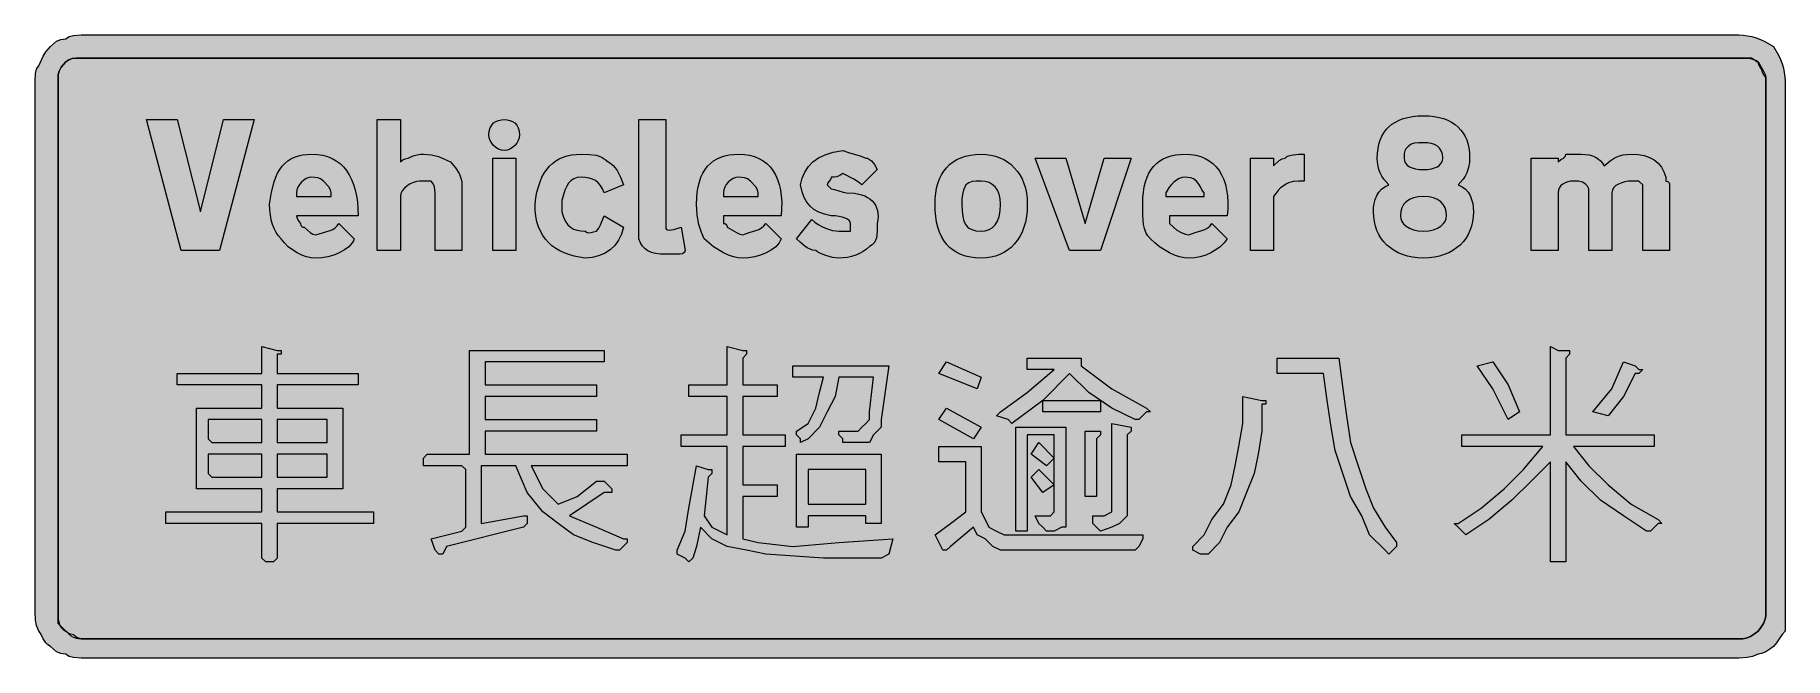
# Model space of a CAD drawing. Header units: metres. Extents: x 10 to 556, y 38 to 233.
import ezdxf

# ---------------------------------------------------------------- set-up
doc = ezdxf.new("R2010")
doc.units = ezdxf.units.M
doc.layers.add('FILL_BLACK_000000', color=7, linetype='Continuous', true_color=0x000000)
doc.layers.add('FILL_WHITE_FFFFFF', color=7, linetype='Continuous', true_color=0xffffff)

msp = doc.modelspace()

# ---------------------------------------------------------------- hatches: boundary and pattern name
at = {"layer": 'FILL_BLACK_000000', "true_color": 0x000000}
h = msp.add_hatch(color=7, dxfattribs=at)
h.dxf.hatch_style = 1
h.paths.add_polyline_path([(542.82, 232.74), (544.17, 232.57), (545.52, 232.29), (546.87, 231.9), (548.22, 231.39), (549.57, 230.77), (552.27, 229.2), (553.85, 226.5), (554.46, 225.15), (554.97, 223.8), (555.36, 222.45), (555.65, 221.1), (555.81, 219.75), (555.87, 218.4), (555.87, 52.8), (555.87, 46.8), (554.97, 45.71), (554.07, 44.4), (553.17, 43.09), (552.27, 42), (551.18, 41.12), (549.87, 40.35), (548.56, 39.81), (547.47, 39.6), (545.69, 38.91), (544.02, 38.55), (541.47, 38.4), (24.27, 38.4), (21.87, 38.55), (20.56, 38.91), (19.97, 39.2), (19.47, 39.6), (18.62, 39.65), (17.88, 39.81), (16.62, 40.35), (15.59, 41.12), (14.67, 42), (13.88, 42.5), (13.26, 43.09), (12.42, 44.4), (11.8, 45.71), (11.47, 46.3), (11.07, 46.8), (10.38, 48.58), (10.02, 50.25), (9.87, 52.8), (9.87, 218.4), (10.02, 220.8), (10.38, 222.11), (10.67, 222.7), (11.07, 223.2), (12.42, 226.2), (13.26, 227.59), (14.67, 229.2), (15.59, 230.08), (16.62, 230.85), (17.88, 231.39), (18.62, 231.55), (19.47, 231.6), (19.97, 232), (20.56, 232.29), (21.87, 232.65), (24.27, 232.8), (541.47, 232.8), (542.82, 232.74)])
h.paths.add_polyline_path([(21.42, 225.45), (20.39, 225.09), (19.47, 224.4), (18.08, 222.81), (17.37, 221.55), (17.11, 220.52), (17.07, 219.6), (17.07, 51.6), (17.11, 50.51), (17.37, 49.2), (17.66, 48.53), (18.08, 47.89), (18.68, 47.3), (19.47, 46.8), (20.39, 45.92), (21.42, 45.15), (22.68, 44.61), (23.42, 44.45), (24.27, 44.4), (542.67, 44.4), (543.76, 44.61), (545.07, 45.15), (546.38, 45.92), (547.47, 46.8), (548.35, 47.89), (549.12, 49.2), (549.66, 50.51), (549.87, 51.6), (549.87, 219.6), (549.27, 220.35), (548.86, 221.12), (548.67, 222), (548.07, 222.75), (547.66, 223.52), (547.47, 224.4), (547.07, 224.45), (546.76, 224.59), (546.27, 225), (545.78, 225.41), (545.47, 225.55), (545.07, 225.6), (542.67, 225.6), (24.27, 225.6), (22.68, 225.58), (21.42, 225.45)], flags=16)
h = msp.add_hatch(color=7, dxfattribs=at)
h.dxf.hatch_style = 1
h.paths.add_polyline_path([(447.96, 207.09), (449.37, 206.7), (450.66, 206.19), (451.85, 205.57), (452.91, 204.84), (453.87, 204), (454.71, 203.1), (455.45, 202.16), (456.06, 201.17), (456.57, 200.1), (456.96, 198.91), (457.25, 197.59), (457.41, 196.09), (457.47, 194.4), (457.41, 193.1), (457.25, 191.91), (456.96, 190.79), (456.57, 189.75), (456.06, 188.76), (455.45, 187.82), (453.87, 186), (455.11, 185.44), (456.14, 184.69), (456.97, 183.76), (457.62, 182.7), (458.1, 181.52), (458.43, 180.26), (458.61, 178.95), (458.67, 177.6), (458.6, 176.05), (458.39, 174.57), (458.05, 173.15), (457.58, 171.81), (456.99, 170.54), (456.27, 169.35), (455.43, 168.25), (454.47, 167.25), (453.4, 166.34), (452.22, 165.54), (450.94, 164.85), (449.56, 164.27), (448.07, 163.81), (446.5, 163.47), (444.83, 163.27), (443.07, 163.2), (441.31, 163.27), (439.64, 163.47), (438.07, 163.81), (436.58, 164.27), (435.2, 164.85), (433.92, 165.54), (432.74, 166.34), (431.67, 167.25), (430.71, 168.25), (429.87, 169.35), (429.15, 170.54), (428.56, 171.81), (428.09, 173.15), (427.75, 174.57), (427.54, 176.05), (427.47, 177.6), (427.53, 178.95), (427.71, 180.26), (428.04, 181.52), (428.52, 182.7), (429.17, 183.76), (430, 184.69), (431.03, 185.44), (432.27, 186), (430.7, 187.82), (430.08, 188.76), (429.57, 189.75), (429.18, 190.79), (428.9, 191.91), (428.73, 193.1), (428.67, 194.4), (428.73, 195.93), (428.9, 197.38), (429.18, 198.74), (429.57, 200.01), (430.08, 201.18), (430.7, 202.27), (431.43, 203.26), (432.27, 204.15), (433.23, 204.94), (434.3, 205.64), (435.48, 206.23), (436.77, 206.72), (438.18, 207.1), (439.7, 207.38), (441.33, 207.54), (443.07, 207.6), (444.81, 207.54), (446.45, 207.37), (447.96, 207.09)])
h.paths.add_polyline_path([(436.88, 173.83), (437.67, 173.1), (438.68, 172.49), (439.92, 172.01), (441.38, 171.71), (443.07, 171.6), (444.76, 171.71), (446.22, 172.01), (447.46, 172.49), (448.47, 173.1), (449.26, 173.83), (449.82, 174.64), (450.16, 175.5), (450.27, 176.4), (450.16, 177.69), (449.82, 178.86), (449.26, 179.88), (448.47, 180.75), (447.46, 181.45), (446.22, 181.97), (444.76, 182.29), (443.07, 182.4), (441.38, 182.29), (439.92, 181.97), (438.68, 181.45), (437.67, 180.75), (436.88, 179.88), (436.32, 178.86), (435.98, 177.69), (435.87, 176.4), (435.98, 175.5), (436.32, 174.64), (436.88, 173.83)], flags=16)
h.paths.add_polyline_path([(445.53, 191.02), (446.55, 191.31), (447.42, 191.7), (448.12, 192.21), (448.64, 192.82), (448.96, 193.56), (449.07, 194.4), (448.96, 195.64), (448.64, 196.67), (448.12, 197.5), (447.42, 198.15), (446.55, 198.63), (445.53, 198.96), (444.36, 199.14), (443.07, 199.2), (441.48, 199.18), (440.22, 199.05), (439.19, 198.69), (438.27, 198), (437.58, 197.27), (437.22, 196.65), (437.09, 195.81), (437.07, 194.4), (437.18, 193.56), (437.5, 192.82), (438.02, 192.21), (438.72, 191.7), (439.59, 191.31), (440.61, 191.02), (441.78, 190.86), (443.07, 190.8), (444.36, 190.86), (445.53, 191.02)], flags=16)
h = msp.add_hatch(color=7, dxfattribs=at)
h.dxf.hatch_style = 1
h.paths.add_polyline_path([(61.47, 165.6), (55.47, 165.6), (44.67, 206.4), (54.27, 206.4), (61.47, 177.6), (68.67, 206.4), (78.27, 206.4), (67.47, 165.6), (61.47, 165.6)])
h = msp.add_hatch(color=7, dxfattribs=at)
h.dxf.hatch_style = 1
h.paths.add_polyline_path([(123.87, 165.6), (116.67, 165.6), (116.67, 206.4), (123.87, 206.4), (123.87, 193.2), (124.62, 193.8), (125.39, 194.21), (126.27, 194.4), (127.86, 195.09), (129.12, 195.45), (130.15, 195.58), (131.07, 195.6), (132.37, 195.55), (133.56, 195.39), (135.72, 194.85), (137.65, 194.08), (139.47, 193.2), (141.05, 191.4), (142.17, 189.6), (142.56, 188.7), (142.85, 187.8), (143.01, 186.9), (143.07, 186), (143.07, 165.6), (134.67, 165.6), (134.67, 183.6), (134.65, 184.5), (134.52, 185.4), (134.16, 186.3), (133.47, 187.2), (129.87, 187.2), (128.92, 187.09), (127.92, 186.79), (126.92, 186.31), (125.97, 185.7), (125.14, 184.97), (124.47, 184.16), (124.03, 183.3), (123.87, 182.4), (123.87, 165.6)])
h = msp.add_hatch(color=7, dxfattribs=at)
h.dxf.hatch_style = 1
h.paths.add_polyline_path([(160.96, 200.7), (160.66, 199.84), (160.18, 199.03), (159.57, 198.3), (158.84, 197.69), (158.03, 197.21), (157.17, 196.91), (156.27, 196.8), (155.37, 196.91), (154.51, 197.21), (153.7, 197.69), (152.97, 198.3), (152.36, 199.03), (151.88, 199.84), (151.58, 200.7), (151.47, 201.6), (151.58, 202.84), (151.88, 203.87), (152.36, 204.7), (152.97, 205.35), (153.7, 205.83), (154.51, 206.16), (155.37, 206.34), (156.27, 206.4), (157.17, 206.34), (158.03, 206.16), (158.84, 205.83), (159.57, 205.35), (160.18, 204.7), (160.66, 203.87), (160.96, 202.84), (161.07, 201.6), (160.96, 200.7)])
h = msp.add_hatch(color=7, dxfattribs=at)
h.dxf.hatch_style = 1
h.paths.add_polyline_path([(212.67, 165.6), (212.62, 165.2), (212.46, 164.91), (211.92, 164.55), (211.15, 164.42), (210.27, 164.4), (206.67, 164.4), (204.98, 164.46), (203.5, 164.64), (202.22, 164.97), (201.12, 165.45), (200.19, 166.1), (199.41, 166.93), (198.78, 167.96), (198.27, 169.2), (198.27, 170.4), (198.27, 171.6), (198.27, 206.4), (206.67, 206.4), (206.67, 174), (206.67, 172.8), (206.73, 172.41), (206.91, 172.12), (207.24, 171.96), (207.72, 171.9), (209.2, 172.12), (211.47, 172.8), (212.67, 165.6)])
h = msp.add_hatch(color=7, dxfattribs=at)
h.dxf.hatch_style = 1
h.paths.add_polyline_path([(258.27, 184.8), (259.36, 184.61), (260.67, 184.2), (261.98, 183.79), (263.07, 183.6), (265.6, 183.43), (267.78, 182.94), (268.73, 182.58), (269.59, 182.14), (270.35, 181.63), (271.02, 181.05), (271.59, 180.4), (272.06, 179.67), (272.43, 178.89), (272.69, 178.03), (272.85, 177.11), (272.9, 176.14), (272.84, 175.1), (272.67, 174), (272.63, 171.52), (272.37, 169.5), (272.08, 168.66), (271.66, 167.92), (271.06, 167.31), (270.27, 166.8), (269.32, 165.96), (268.26, 165.22), (267.13, 164.61), (265.92, 164.1), (264.66, 163.71), (263.35, 163.42), (262.02, 163.26), (260.67, 163.2), (258.7, 163.41), (256.62, 163.95), (254.76, 164.72), (254.03, 165.15), (253.47, 165.6), (252.57, 165.71), (251.69, 165.99), (250.83, 166.42), (250.02, 166.95), (248.58, 168.13), (247.47, 169.2), (252.27, 175.2), (253.22, 174.36), (254.26, 173.62), (255.35, 173.01), (256.47, 172.5), (258.68, 171.82), (259.72, 171.66), (260.67, 171.6), (264.27, 171.6), (264.27, 174), (264.16, 174.45), (263.84, 174.88), (263.32, 175.29), (262.62, 175.65), (261.75, 175.96), (260.73, 176.19), (259.56, 176.35), (258.27, 176.4), (256.18, 176.91), (254.41, 177.56), (252.91, 178.38), (251.67, 179.4), (250.65, 180.64), (249.83, 182.14), (249.18, 183.91), (248.67, 186), (249.24, 188.14), (250.06, 190.05), (251.16, 191.74), (252.57, 193.2), (254.32, 194.44), (256.43, 195.45), (258.94, 196.24), (261.87, 196.8), (263.67, 196.09), (265.47, 195.6), (267.27, 195.11), (269.07, 194.4), (269.52, 194.34), (269.97, 194.17), (270.87, 193.5), (271.77, 192.37), (272.67, 190.8), (267.87, 186), (266.76, 186.9), (265.32, 187.8), (261.87, 189.6), (260.97, 188.91), (260.07, 188.55), (259.17, 188.42), (258.27, 188.4), (258.22, 188), (258.08, 187.69), (257.67, 187.2), (257.26, 186.71), (257.12, 186.4), (257.07, 186), (258.27, 184.8)])
h = msp.add_hatch(color=7, dxfattribs=at)
h.dxf.hatch_style = 1
h.paths.add_polyline_path([(109.19, 168.54), (108.81, 167.91), (107.76, 166.74), (106.41, 165.72), (104.82, 164.85), (103.06, 164.15), (101.2, 163.63), (99.31, 163.31), (97.47, 163.2), (96.07, 163.31), (94.6, 163.63), (93.1, 164.15), (91.62, 164.85), (90.19, 165.72), (88.86, 166.74), (87.68, 167.91), (86.67, 169.2), (85.83, 170.16), (85.1, 171.22), (84.48, 172.41), (83.97, 173.7), (83.58, 175.11), (83.3, 176.62), (83.13, 178.26), (83.07, 180), (83.64, 183.77), (84.46, 186.99), (84.97, 188.4), (85.56, 189.68), (86.22, 190.83), (86.97, 191.85), (87.8, 192.74), (88.72, 193.51), (89.73, 194.16), (90.83, 194.68), (92.04, 195.09), (93.34, 195.37), (94.75, 195.54), (96.27, 195.6), (98.01, 195.52), (99.65, 195.27), (101.16, 194.86), (102.57, 194.29), (103.86, 193.56), (105.05, 192.69), (106.11, 191.67), (107.07, 190.5), (107.91, 189.19), (108.65, 187.75), (109.26, 186.17), (109.77, 184.46), (110.16, 182.63), (110.45, 180.67), (110.61, 178.59), (110.67, 176.4), (91.47, 176.4), (91.62, 175.65), (91.98, 174.88), (92.67, 174), (92.82, 173.4), (93.18, 172.99), (93.47, 172.85), (93.87, 172.8), (95.67, 171.15), (96.57, 170.61), (97.47, 170.4), (101.97, 171.75), (102.81, 172.12), (103.55, 172.59), (104.16, 173.21), (104.67, 174), (109.47, 169.2), (109.19, 168.54)])
h.paths.add_polyline_path([(94.51, 187.99), (93.7, 187.51), (92.97, 186.9), (92.36, 186.17), (91.88, 185.36), (91.58, 184.5), (91.47, 183.6), (91.47, 182.4), (102.27, 182.4), (102.27, 183.6), (102.06, 184.5), (101.52, 185.4), (99.87, 187.2), (98.97, 187.89), (98.07, 188.25), (97.17, 188.38), (96.27, 188.4), (95.37, 188.29), (94.51, 187.99)], flags=16)
h = msp.add_hatch(color=7, dxfattribs=at)
h.dxf.hatch_style = 1
h.paths.add_polyline_path([(152.67, 194.4), (159.87, 194.4), (159.87, 165.6), (152.67, 165.6), (152.67, 194.4)])
h = msp.add_hatch(color=7, dxfattribs=at)
h.dxf.hatch_style = 1
h.paths.add_polyline_path([(186.96, 184.84), (186.35, 185.87), (185.61, 186.7), (184.77, 187.35), (183.81, 187.83), (182.75, 188.16), (181.56, 188.34), (180.27, 188.4), (179.03, 188.29), (177.98, 187.95), (177.11, 187.39), (176.37, 186.6), (175.75, 185.59), (175.21, 184.35), (174.27, 181.2), (174.27, 180), (174.27, 177.6), (174.78, 175.96), (175.4, 174.64), (176.13, 173.59), (176.97, 172.8), (177.93, 172.23), (179, 171.86), (180.18, 171.66), (181.47, 171.6), (181.92, 171.26), (182.37, 171.09), (183.27, 171.15), (184.17, 171.43), (185.07, 171.6), (185.78, 172.52), (186.27, 173.55), (187.47, 176.4), (193.47, 172.8), (192.86, 170.66), (191.93, 168.77), (190.73, 167.13), (189.27, 165.75), (187.59, 164.66), (185.71, 163.86), (183.66, 163.37), (181.47, 163.2), (179.71, 163.47), (178.04, 163.82), (176.47, 164.27), (174.98, 164.81), (173.6, 165.45), (172.32, 166.2), (171.14, 167.04), (170.07, 168), (169.11, 169.07), (168.27, 170.25), (167.55, 171.56), (166.96, 172.99), (166.49, 174.54), (166.15, 176.23), (165.94, 178.04), (165.87, 180), (166.14, 181.95), (166.49, 183.77), (166.92, 185.45), (167.45, 186.99), (168.05, 188.4), (168.74, 189.68), (169.51, 190.83), (170.37, 191.85), (171.31, 192.74), (172.34, 193.51), (173.45, 194.16), (174.65, 194.68), (175.92, 195.09), (177.29, 195.37), (178.74, 195.54), (180.27, 195.6), (182.76, 195.56), (184.92, 195.3), (185.91, 195.01), (186.85, 194.59), (187.77, 193.99), (188.67, 193.2), (189.52, 192.69), (190.26, 192.07), (190.93, 191.34), (191.52, 190.5), (192.55, 188.47), (193.47, 186), (187.47, 183.6), (186.96, 184.84)])
h = msp.add_hatch(color=7, dxfattribs=at)
h.dxf.hatch_style = 1
h.paths.add_polyline_path([(242.39, 168.54), (242.01, 167.91), (240.96, 166.74), (239.61, 165.72), (238.02, 164.85), (236.26, 164.15), (234.4, 163.63), (232.51, 163.31), (230.67, 163.2), (229.27, 163.31), (227.78, 163.63), (226.24, 164.15), (224.67, 164.85), (223.1, 165.72), (221.56, 166.74), (220.07, 167.91), (218.67, 169.2), (217.79, 171.22), (217.02, 173.7), (216.48, 176.62), (216.32, 178.26), (216.27, 180), (216.33, 181.95), (216.49, 183.77), (216.77, 185.45), (217.15, 186.99), (217.64, 188.4), (218.23, 189.68), (218.93, 190.83), (219.72, 191.85), (220.61, 192.74), (221.6, 193.51), (222.69, 194.16), (223.86, 194.68), (225.13, 195.09), (226.49, 195.37), (227.94, 195.54), (229.47, 195.6), (231.21, 195.52), (232.84, 195.27), (234.36, 194.86), (235.75, 194.29), (237.03, 193.56), (238.18, 192.69), (239.21, 191.67), (240.12, 190.5), (240.9, 189.19), (241.55, 187.75), (242.07, 186.17), (242.46, 184.46), (242.72, 182.63), (242.84, 180.67), (242.82, 178.59), (242.67, 176.4), (224.67, 176.4), (224.67, 174), (225.07, 173.95), (225.36, 173.81), (225.72, 173.4), (225.87, 172.8), (228.72, 171.15), (229.75, 170.61), (230.67, 170.4), (232.64, 171.13), (234.72, 171.75), (235.7, 172.12), (236.58, 172.59), (237.31, 173.21), (237.87, 174), (242.67, 169.2), (242.39, 168.54)])
h.paths.add_polyline_path([(227.71, 187.99), (226.9, 187.51), (226.17, 186.9), (225.56, 186.17), (225.08, 185.36), (224.78, 184.5), (224.67, 183.6), (224.67, 182.4), (235.47, 182.4), (235.47, 183.6), (235.26, 184.5), (234.72, 185.4), (233.07, 187.2), (232.17, 187.89), (231.27, 188.25), (230.37, 188.38), (229.47, 188.4), (228.57, 188.29), (227.71, 187.99)], flags=16)
h = msp.add_hatch(color=7, dxfattribs=at)
h.dxf.hatch_style = 1
h.paths.add_polyline_path([(301.7, 163.48), (300.18, 163.82), (298.77, 164.31), (297.48, 164.92), (296.3, 165.67), (295.23, 166.54), (294.27, 167.55), (293.43, 168.68), (292.7, 169.94), (292.08, 171.32), (291.57, 172.82), (291.18, 174.44), (290.9, 176.18), (290.73, 178.03), (290.67, 180), (290.73, 181.76), (290.9, 183.43), (291.18, 185), (291.57, 186.49), (292.08, 187.87), (292.7, 189.15), (293.43, 190.33), (294.27, 191.4), (295.23, 192.36), (296.3, 193.2), (297.48, 193.92), (298.77, 194.51), (300.18, 194.98), (301.7, 195.32), (303.33, 195.53), (305.07, 195.6), (306.62, 195.53), (308.1, 195.32), (309.52, 194.98), (310.86, 194.51), (312.13, 193.92), (313.32, 193.2), (314.42, 192.36), (315.42, 191.4), (316.33, 190.33), (317.13, 189.15), (317.82, 187.87), (318.4, 186.49), (318.86, 185), (319.2, 183.43), (319.4, 181.76), (319.47, 180), (319.4, 178.03), (319.2, 176.18), (318.86, 174.44), (318.4, 172.82), (317.82, 171.32), (317.13, 169.94), (316.33, 168.68), (315.42, 167.55), (314.42, 166.54), (313.32, 165.67), (312.13, 164.92), (310.86, 164.31), (309.52, 163.82), (308.1, 163.48), (306.62, 163.27), (305.07, 163.2), (303.33, 163.27), (301.7, 163.48)])
h.paths.add_polyline_path([(307.53, 172.07), (308.55, 172.68), (309.42, 173.55), (310.12, 174.71), (310.64, 176.16), (310.96, 177.92), (311.07, 180), (310.96, 181.69), (310.64, 183.15), (310.12, 184.39), (309.42, 185.4), (308.55, 186.19), (307.53, 186.75), (306.36, 187.09), (305.07, 187.2), (303.48, 187.18), (302.22, 187.05), (301.19, 186.69), (300.27, 186), (299.58, 184.39), (299.22, 183), (299.09, 181.61), (299.07, 180), (299.13, 177.92), (299.33, 176.16), (299.7, 174.71), (300.27, 173.55), (301.06, 172.68), (302.11, 172.07), (303.43, 171.71), (305.07, 171.6), (306.36, 171.71), (307.53, 172.07)], flags=16)
h = msp.add_hatch(color=7, dxfattribs=at)
h.dxf.hatch_style = 1
h.paths.add_polyline_path([(343.47, 194.4), (351.87, 194.4), (342.27, 165.6), (337.47, 165.6), (332.67, 165.6), (321.87, 194.4), (331.47, 194.4), (337.47, 174), (343.47, 194.4)])
h = msp.add_hatch(color=7, dxfattribs=at)
h.dxf.hatch_style = 1
h.paths.add_polyline_path([(380.86, 167.91), (379.66, 166.74), (378.28, 165.72), (376.77, 164.85), (375.14, 164.15), (373.43, 163.63), (371.67, 163.31), (369.87, 163.2), (368.47, 163.31), (366.98, 163.63), (365.44, 164.15), (363.87, 164.85), (362.3, 165.72), (360.76, 166.74), (359.27, 167.91), (357.87, 169.2), (357.08, 170.16), (356.48, 171.22), (356.06, 172.41), (355.77, 173.7), (355.51, 176.62), (355.47, 180), (355.53, 181.95), (355.69, 183.77), (355.97, 185.45), (356.35, 186.99), (356.84, 188.4), (357.43, 189.68), (358.13, 190.83), (358.92, 191.85), (359.81, 192.74), (360.8, 193.51), (361.89, 194.16), (363.06, 194.68), (364.33, 195.09), (365.69, 195.37), (367.14, 195.54), (368.67, 195.6), (370.41, 195.52), (372.04, 195.27), (373.56, 194.86), (374.95, 194.29), (376.23, 193.56), (377.38, 192.69), (378.41, 191.67), (379.32, 190.5), (380.1, 189.19), (380.75, 187.75), (381.27, 186.17), (381.66, 184.46), (381.92, 182.63), (382.04, 180.67), (382.02, 178.59), (381.87, 176.4), (363.87, 176.4), (363.87, 174), (365.07, 172.8), (366.16, 171.92), (367.47, 171.15), (368.78, 170.61), (369.87, 170.4), (371.84, 171.13), (373.92, 171.75), (374.9, 172.12), (375.78, 172.59), (376.51, 173.21), (377.07, 174), (381.87, 169.2), (380.86, 167.91)])
h.paths.add_polyline_path([(366.89, 187.99), (366.03, 187.51), (365.22, 186.9), (364.46, 186.17), (363.78, 185.36), (362.67, 183.6), (362.67, 182.4), (374.67, 182.4), (374.67, 183.6), (373.96, 184.5), (373.47, 185.4), (372.98, 186.3), (372.27, 187.2), (371.37, 187.89), (370.47, 188.25), (369.57, 188.38), (368.67, 188.4), (367.77, 188.29), (366.89, 187.99)], flags=16)
h = msp.add_hatch(color=7, dxfattribs=at)
h.dxf.hatch_style = 1
h.paths.add_polyline_path([(389.07, 165.6), (389.07, 194.4), (396.27, 194.4), (396.27, 192), (398.07, 193.65), (398.97, 194.19), (399.87, 194.4), (400.37, 194.8), (400.98, 195.09), (402.42, 195.45), (404.09, 195.58), (405.87, 195.6), (405.87, 187.2), (404.09, 187.18), (402.42, 187.05), (400.98, 186.69), (400.37, 186.4), (399.87, 186), (398.46, 185.1), (397.62, 184.2), (397, 183.3), (396.27, 182.4), (396.27, 165.6), (389.07, 165.6)])
h = msp.add_hatch(color=7, dxfattribs=at)
h.dxf.hatch_style = 1
h.paths.add_polyline_path([(488.97, 187.14), (488.11, 186.97), (487.3, 186.69), (486.57, 186.3), (485.96, 185.79), (485.48, 185.17), (485.18, 184.44), (485.07, 183.6), (485.07, 165.6), (476.67, 165.6), (476.67, 194.4), (485.07, 194.4), (485.07, 193.2), (485.95, 193.91), (486.72, 194.4), (487.26, 194.89), (487.42, 195.2), (487.47, 195.6), (492.27, 195.6), (493.56, 195.54), (494.75, 195.37), (495.81, 195.09), (496.77, 194.7), (497.61, 194.19), (498.35, 193.57), (498.96, 192.84), (499.47, 192), (501.29, 193.57), (502.23, 194.19), (503.22, 194.7), (504.26, 195.09), (505.38, 195.37), (506.57, 195.54), (507.87, 195.6), (510.01, 195.49), (511.92, 195.15), (513.61, 194.59), (515.07, 193.8), (516.31, 192.79), (517.32, 191.55), (518.11, 190.09), (518.67, 188.4), (518.67, 187.2), (519.27, 187.05), (519.68, 186.69), (519.82, 186.4), (519.87, 186), (519.87, 165.6), (511.47, 165.6), (511.47, 184.8), (511.47, 186), (510.27, 187.2), (507.87, 187.2), (506.92, 187.14), (505.92, 186.97), (504.92, 186.69), (503.97, 186.3), (503.14, 185.79), (502.47, 185.17), (502.03, 184.44), (501.87, 183.6), (501.87, 165.6), (494.67, 165.6), (494.67, 184.8), (494.22, 185.59), (493.75, 186.19), (493.26, 186.61), (492.72, 186.9), (491.46, 187.16), (489.87, 187.2), (488.97, 187.14)])
h = msp.add_hatch(color=7, dxfattribs=at)
h.dxf.hatch_style = 1
h.paths.add_polyline_path([(80.67, 116.4), (80.67, 117.6), (80.67, 122.4), (80.67, 123.6), (55.47, 123.6), (54.27, 123.6), (54.27, 127.2), (55.47, 127.2), (80.67, 127.2), (80.67, 135.6), (85.47, 134.4), (86.67, 134.4), (86.67, 133.2), (85.47, 133.2), (85.47, 127.2), (110.67, 127.2), (110.67, 123.6), (85.47, 123.6), (85.47, 122.4), (85.47, 117.6), (85.47, 116.4), (105.87, 116.4), (105.87, 92.4), (105.87, 91.2), (85.47, 91.2), (85.47, 84), (114.27, 84), (115.47, 84), (115.47, 80.4), (114.27, 80.4), (85.47, 80.4), (85.47, 69.6), (84.27, 68.4), (81.87, 68.4), (80.67, 69.6), (80.67, 80.4), (51.87, 80.4), (50.67, 80.4), (50.67, 84), (51.87, 84), (80.67, 84), (80.67, 91.2), (60.27, 91.2), (60.27, 92.4), (60.27, 116.4), (80.67, 116.4)])
h.paths.add_polyline_path([(101.07, 102), (85.47, 102), (85.47, 96), (85.47, 94.8), (101.07, 94.8), (101.07, 96), (101.07, 102)], flags=16)
h.paths.add_polyline_path([(85.47, 112.8), (85.47, 106.8), (85.47, 105.6), (101.07, 105.6), (101.07, 106.8), (101.07, 112.8), (85.47, 112.8)], flags=16)
h.paths.add_polyline_path([(80.67, 112.8), (65.07, 112.8), (63.87, 112.8), (63.87, 106.8), (65.07, 105.6), (80.67, 105.6), (80.67, 106.8), (80.67, 112.8)], flags=16)
h.paths.add_polyline_path([(63.87, 96), (65.07, 94.8), (80.67, 94.8), (80.67, 96), (80.67, 102), (65.07, 102), (63.87, 102), (63.87, 96)], flags=16)
h = msp.add_hatch(color=7, dxfattribs=at)
h.dxf.hatch_style = 1
h.paths.add_polyline_path([(185.07, 120), (150.27, 120), (150.27, 112.8), (185.07, 112.8), (185.07, 110.4), (185.07, 109.2), (150.27, 109.2), (150.27, 102), (194.67, 102), (194.67, 100.8), (194.67, 98.4), (164.67, 98.4), (168.27, 91.2), (173.07, 86.4), (179.07, 88.8), (185.07, 93.6), (187.47, 93.6), (189.87, 91.2), (189.87, 90), (188.67, 90), (187.47, 90), (176.67, 82.8), (185.07, 79.2), (193.47, 75.6), (194.67, 75.6), (194.67, 74.4), (192.27, 72), (191.07, 72), (183.87, 74.4), (177.87, 76.8), (173.07, 80.4), (168.27, 84), (163.47, 90), (159.87, 98.4), (149.07, 98.4), (149.07, 97.2), (149.07, 80.4), (162.27, 82.8), (163.47, 82.8), (163.47, 80.4), (162.27, 79.2), (138.27, 73.2), (137.07, 70.8), (135.87, 70.8), (134.67, 72), (133.47, 75.6), (143.07, 78), (144.27, 79.2), (144.27, 97.2), (143.07, 98.4), (132.27, 98.4), (131.07, 98.4), (131.07, 100.8), (132.27, 102), (144.27, 102), (145.47, 102), (145.47, 134.4), (146.67, 134.4), (187.47, 134.4), (187.47, 132), (187.47, 130.8), (150.27, 130.8), (150.27, 124.8), (150.27, 123.6), (185.07, 123.6), (185.07, 120)])
h = msp.add_hatch(color=7, dxfattribs=at)
h.dxf.hatch_style = 1
h.paths.add_polyline_path([(225.87, 120), (213.87, 120), (213.87, 123.6), (225.87, 123.6), (225.87, 135.6), (230.67, 134.4), (231.87, 134.4), (231.87, 133.2), (230.67, 132), (230.67, 123.6), (241.47, 123.6), (241.47, 120), (230.67, 120), (230.67, 108), (243.87, 108), (243.87, 104.4), (230.67, 104.4), (230.67, 92.4), (241.47, 92.4), (241.47, 88.8), (230.67, 88.8), (230.67, 75.6), (235.47, 74.4), (246.27, 73.2), (260.67, 74.4), (277.47, 75.6), (276.27, 70.8), (273.87, 69.6), (255.87, 69.6), (237.87, 70.8), (231.87, 72), (225.87, 73.2), (221.07, 75.6), (217.47, 79.2), (216.27, 73.2), (215.07, 69.6), (213.87, 68.4), (212.67, 69.6), (210.27, 70.8), (210.27, 72), (212.67, 78), (213.87, 85.2), (216.27, 98.4), (219.87, 97.2), (221.07, 97.2), (221.07, 96), (219.87, 94.8), (218.67, 82.8), (221.07, 79.2), (225.87, 76.8), (225.87, 104.4), (211.47, 104.4), (211.47, 108), (225.87, 108), (225.87, 120)])
h = msp.add_hatch(color=7, dxfattribs=at)
h.dxf.hatch_style = 1
h.paths.add_polyline_path([(336.27, 132), (336.27, 129.6), (345.87, 122.4), (356.67, 116.4), (357.87, 115.2), (356.67, 115.2), (354.27, 112.8), (353.07, 112.8), (345.87, 116.4), (338.67, 121.2), (332.67, 127.2), (324.27, 118.8), (314.67, 111.6), (313.47, 112.8), (309.87, 114), (311.07, 115.2), (319.47, 121.2), (327.87, 128.4), (319.47, 128.4), (319.47, 132), (335.07, 132), (336.27, 132)])
h = msp.add_hatch(color=7, dxfattribs=at)
h.dxf.hatch_style = 1
h.paths.add_polyline_path([(417.87, 122.4), (419.07, 114), (420.27, 105.6), (422.67, 98.4), (425.07, 91.2), (427.47, 85.2), (431.07, 79.2), (434.67, 74.4), (434.67, 73.2), (432.27, 70.8), (431.07, 72), (426.27, 76.8), (423.87, 82.8), (420.27, 88.8), (417.87, 96), (415.47, 103.2), (414.27, 110.4), (413.07, 118.8), (411.87, 127.2), (397.47, 127.2), (397.47, 132), (416.67, 132), (417.87, 122.4)])
h = msp.add_hatch(color=7, dxfattribs=at)
h.dxf.hatch_style = 1
h.paths.add_polyline_path([(494.67, 98.4), (500.67, 92.4), (507.87, 86.4), (516.27, 81.6), (517.47, 80.4), (516.27, 80.4), (513.87, 78), (512.67, 78), (505.47, 82.8), (498.27, 87.6), (492.27, 93.6), (487.47, 99.6), (487.47, 68.4), (482.67, 68.4), (482.67, 99.6), (476.67, 93.6), (470.67, 87.6), (463.47, 81.6), (456.27, 76.8), (453.87, 79.2), (452.67, 80.4), (453.87, 80.4), (461.07, 85.2), (468.27, 91.2), (474.27, 97.2), (480.27, 104.4), (455.07, 104.4), (455.07, 108), (482.67, 108), (482.67, 135.6), (485.07, 134.4), (487.47, 134.4), (488.67, 134.4), (488.67, 133.2), (487.47, 132), (487.47, 108), (515.07, 108), (515.07, 104.4), (489.87, 104.4), (494.67, 98.4)])
h = msp.add_hatch(color=7, dxfattribs=at)
h.dxf.hatch_style = 1
h.paths.add_polyline_path([(260.67, 126), (259.47, 120), (257.07, 115.2), (254.67, 110.4), (251.07, 106.8), (248.67, 105.6), (248.67, 106.8), (247.47, 108), (247.47, 109.2), (251.07, 111.6), (253.47, 116.4), (254.67, 121.2), (255.87, 126), (246.27, 126), (246.27, 129.6), (276.27, 129.6), (273.87, 112.8), (273.87, 110.4), (271.47, 108), (270.27, 105.6), (267.87, 105.6), (261.87, 105.6), (261.87, 106.8), (260.67, 108), (260.67, 109.2), (261.87, 109.2), (266.67, 109.2), (267.87, 110.4), (269.07, 111.6), (270.27, 112.8), (270.27, 115.2), (271.47, 126), (260.67, 126)])
h = msp.add_hatch(color=7, dxfattribs=at)
h.dxf.hatch_style = 1
h.paths.add_polyline_path([(297.87, 124.8), (291.87, 127.2), (294.27, 130.8), (305.07, 126), (303.87, 122.4), (297.87, 124.8)])
h = msp.add_hatch(color=7, dxfattribs=at)
h.dxf.hatch_style = 1
h.paths.add_polyline_path([(464.67, 122.4), (459.87, 129.6), (464.67, 130.8), (469.47, 123.6), (473.07, 115.2), (469.47, 112.8), (464.67, 122.4)])
h = msp.add_hatch(color=7, dxfattribs=at)
h.dxf.hatch_style = 1
h.paths.add_polyline_path([(501.87, 122.4), (505.47, 130.8), (509.07, 129.6), (510.27, 128.4), (511.47, 128.4), (510.27, 127.2), (509.07, 127.2), (505.47, 120), (500.67, 114), (495.87, 115.2), (501.87, 122.4)])
h = msp.add_hatch(color=7, dxfattribs=at)
h.dxf.hatch_style = 1
h.paths.add_polyline_path([(291.87, 112.8), (294.27, 116.4), (305.07, 110.4), (302.67, 106.8), (291.87, 112.8)])
h = msp.add_hatch(color=7, dxfattribs=at)
h.dxf.hatch_style = 1
h.paths.add_polyline_path([(324.27, 118.8), (342.27, 118.8), (342.27, 115.2), (324.27, 115.2), (324.27, 118.8)])
h = msp.add_hatch(color=7, dxfattribs=at)
h.dxf.hatch_style = 1
h.paths.add_polyline_path([(371.07, 73.2), (374.67, 76.8), (377.07, 81.6), (380.67, 86.4), (383.07, 92.4), (384.27, 98.4), (385.47, 104.4), (386.67, 111.6), (386.67, 120), (392.67, 118.8), (393.87, 118.8), (393.87, 117.6), (392.67, 117.6), (392.67, 109.2), (391.47, 102), (390.27, 96), (387.87, 90), (385.47, 84), (381.87, 79.2), (379.47, 74.4), (375.87, 70.8), (373.47, 70.8), (371.07, 72), (371.07, 73.2)])
h = msp.add_hatch(color=7, dxfattribs=at)
h.dxf.hatch_style = 1
h.paths.add_polyline_path([(315.87, 78), (315.87, 110.4), (331.47, 110.4), (331.47, 82.8), (331.47, 81.6), (331.47, 79.2), (330.27, 79.2), (327.87, 78), (325.47, 78), (324.27, 79.2), (323.07, 80.4), (321.87, 82.8), (324.27, 82.8), (326.67, 82.8), (327.87, 84), (327.87, 86.4), (327.87, 108), (319.47, 108), (319.47, 78), (315.87, 78)])
h = msp.add_hatch(color=7, dxfattribs=at)
h.dxf.hatch_style = 1
h.paths.add_polyline_path([(337.47, 88.8), (337.47, 109.2), (342.27, 109.2), (342.27, 108), (341.07, 106.8), (341.07, 88.8), (337.47, 88.8)])
h = msp.add_hatch(color=7, dxfattribs=at)
h.dxf.hatch_style = 1
h.paths.add_polyline_path([(350.67, 82.8), (348.27, 80.4), (345.87, 79.2), (342.27, 78), (341.07, 79.2), (339.87, 80.4), (339.87, 81.6), (339.87, 82.8), (341.07, 82.8), (343.47, 82.8), (345.87, 84), (345.87, 86.4), (345.87, 111.6), (351.87, 110.4), (351.87, 109.2), (350.67, 108), (350.67, 85.2), (350.67, 82.8)])
h = msp.add_hatch(color=7, dxfattribs=at)
h.dxf.hatch_style = 1
h.paths.add_polyline_path([(305.07, 104.4), (305.07, 84), (306.27, 81.6), (307.47, 79.2), (309.87, 78), (312.27, 76.8), (335.07, 76.8), (354.27, 76.8), (355.47, 76.8), (355.47, 75.6), (354.27, 73.2), (353.07, 72), (325.47, 72), (311.07, 72), (308.67, 73.2), (306.27, 75.6), (303.87, 76.8), (302.67, 79.2), (295.47, 73.2), (294.27, 72), (293.07, 72), (290.67, 76.8), (295.47, 80.4), (300.27, 84), (300.27, 99.6), (291.87, 99.6), (291.87, 104.4), (305.07, 104.4)])
h = msp.add_hatch(color=7, dxfattribs=at)
h.dxf.hatch_style = 1
h.paths.add_polyline_path([(327.87, 100.8), (325.47, 98.4), (320.67, 102), (323.07, 105.6), (327.87, 100.8)])
h = msp.add_hatch(color=7, dxfattribs=at)
h.dxf.hatch_style = 1
h.paths.add_polyline_path([(269.07, 82.8), (251.07, 82.8), (251.07, 79.2), (247.47, 79.2), (247.47, 81.6), (247.47, 102), (273.87, 102), (273.87, 80.4), (269.07, 80.4), (269.07, 82.8)])
h.paths.add_polyline_path([(251.07, 86.4), (269.07, 86.4), (269.07, 97.2), (251.07, 97.2), (251.07, 86.4)], flags=16)
h = msp.add_hatch(color=7, dxfattribs=at)
h.dxf.hatch_style = 1
h.paths.add_polyline_path([(327.87, 92.4), (324.27, 90), (320.67, 94.8), (323.07, 97.2), (327.87, 92.4)])
at = {"layer": 'FILL_WHITE_FFFFFF', "true_color": 0xffffff}
h = msp.add_hatch(color=7, dxfattribs=at)
h.dxf.hatch_style = 1
h.paths.add_polyline_path([(545.07, 225.45), (546.38, 225.09), (546.97, 224.8), (547.47, 224.4), (549.12, 221.55), (549.66, 220.52), (549.87, 219.6), (549.87, 51.6), (549.66, 50.51), (549.12, 49.2), (548.35, 47.89), (547.47, 46.8), (546.38, 45.92), (545.07, 45.15), (543.76, 44.61), (542.67, 44.4), (24.27, 44.4), (23.39, 44.59), (22.62, 45), (21.87, 45.6), (20.99, 45.79), (20.22, 46.2), (19.47, 46.8), (17.07, 49.2), (17.07, 51.6), (17.07, 219.6), (17.11, 220.52), (17.37, 221.55), (18.08, 222.81), (19.47, 224.4), (20.39, 225.09), (21.42, 225.45), (22.68, 225.58), (24.27, 225.6), (542.67, 225.6), (545.07, 225.45)])

# ---------------------------------------------------------------- linework, layer by layer
at = {"layer": 'FILL_BLACK_000000', "lineweight": 0, "true_color": 0x000000}
for points in [[(542.82, 232.74), (544.17, 232.57), (545.52, 232.29), (546.87, 231.9), (548.22, 231.39), (549.57, 230.77), (552.27, 229.2), (553.85, 226.5), (554.46, 225.15), (554.97, 223.8), (555.36, 222.45), (555.65, 221.1), (555.81, 219.75), (555.87, 218.4), (555.87, 52.8), (555.87, 46.8), (554.97, 45.71), (554.07, 44.4), (553.17, 43.09), (552.27, 42), (551.18, 41.12), (549.87, 40.35), (548.56, 39.81), (547.47, 39.6), (545.69, 38.91), (544.02, 38.55), (541.47, 38.4), (24.27, 38.4), (21.87, 38.55), (20.56, 38.91), (19.97, 39.2), (19.47, 39.6), (18.62, 39.65), (17.88, 39.81), (16.62, 40.35), (15.59, 41.12), (14.67, 42), (13.88, 42.5), (13.26, 43.09), (12.42, 44.4), (11.8, 45.71), (11.47, 46.3), (11.07, 46.8), (10.38, 48.58), (10.02, 50.25), (9.87, 52.8), (9.87, 218.4), (10.02, 220.8), (10.38, 222.11), (10.67, 222.7), (11.07, 223.2), (12.42, 226.2), (13.26, 227.59), (14.67, 229.2), (15.59, 230.08), (16.62, 230.85), (17.88, 231.39), (18.62, 231.55), (19.47, 231.6), (19.97, 232), (20.56, 232.29), (21.87, 232.65), (24.27, 232.8), (541.47, 232.8)], [(21.42, 225.45), (20.39, 225.09), (19.47, 224.4), (18.08, 222.81), (17.37, 221.55), (17.11, 220.52), (17.07, 219.6), (17.07, 51.6), (17.11, 50.51), (17.37, 49.2), (17.66, 48.53), (18.08, 47.89), (18.68, 47.3), (19.47, 46.8), (20.39, 45.92), (21.42, 45.15), (22.68, 44.61), (23.42, 44.45), (24.27, 44.4), (542.67, 44.4), (543.76, 44.61), (545.07, 45.15), (546.38, 45.92), (547.47, 46.8), (548.35, 47.89), (549.12, 49.2), (549.66, 50.51), (549.87, 51.6), (549.87, 219.6), (549.27, 220.35), (548.86, 221.12), (548.67, 222), (548.07, 222.75), (547.66, 223.52), (547.47, 224.4), (547.07, 224.45), (546.76, 224.59), (546.27, 225), (545.78, 225.41), (545.47, 225.55), (545.07, 225.6), (542.67, 225.6), (24.27, 225.6), (22.68, 225.58)], [(447.96, 207.09), (449.37, 206.7), (450.66, 206.19), (451.85, 205.57), (452.91, 204.84), (453.87, 204), (454.71, 203.1), (455.45, 202.16), (456.06, 201.17), (456.57, 200.1), (456.96, 198.91), (457.25, 197.59), (457.41, 196.09), (457.47, 194.4), (457.41, 193.1), (457.25, 191.91), (456.96, 190.79), (456.57, 189.75), (456.06, 188.76), (455.45, 187.82), (453.87, 186), (455.11, 185.44), (456.14, 184.69), (456.97, 183.76), (457.62, 182.7), (458.1, 181.52), (458.43, 180.26), (458.61, 178.95), (458.67, 177.6), (458.6, 176.05), (458.39, 174.57), (458.05, 173.15), (457.58, 171.81), (456.99, 170.54), (456.27, 169.35), (455.43, 168.25), (454.47, 167.25), (453.4, 166.34), (452.22, 165.54), (450.94, 164.85), (449.56, 164.27), (448.07, 163.81), (446.5, 163.47), (444.83, 163.27), (443.07, 163.2), (441.31, 163.27), (439.64, 163.47), (438.07, 163.81), (436.58, 164.27), (435.2, 164.85), (433.92, 165.54), (432.74, 166.34), (431.67, 167.25), (430.71, 168.25), (429.87, 169.35), (429.15, 170.54), (428.56, 171.81), (428.09, 173.15), (427.75, 174.57), (427.54, 176.05), (427.47, 177.6), (427.53, 178.95), (427.71, 180.26), (428.04, 181.52), (428.52, 182.7), (429.17, 183.76), (430, 184.69), (431.03, 185.44), (432.27, 186), (430.7, 187.82), (430.08, 188.76), (429.57, 189.75), (429.18, 190.79), (428.9, 191.91), (428.73, 193.1), (428.67, 194.4), (428.73, 195.93), (428.9, 197.38), (429.18, 198.74), (429.57, 200.01), (430.08, 201.18), (430.7, 202.27), (431.43, 203.26), (432.27, 204.15), (433.23, 204.94), (434.3, 205.64), (435.48, 206.23), (436.77, 206.72), (438.18, 207.1), (439.7, 207.38), (441.33, 207.54), (443.07, 207.6), (444.81, 207.54), (446.45, 207.37)], [(61.47, 165.6), (55.47, 165.6), (44.67, 206.4), (54.27, 206.4), (61.47, 177.6), (68.67, 206.4), (78.27, 206.4), (67.47, 165.6)], [(123.87, 165.6), (116.67, 165.6), (116.67, 206.4), (123.87, 206.4), (123.87, 193.2), (124.62, 193.8), (125.39, 194.21), (126.27, 194.4), (127.86, 195.09), (129.12, 195.45), (130.15, 195.58), (131.07, 195.6), (132.37, 195.55), (133.56, 195.39), (135.72, 194.85), (137.65, 194.08), (139.47, 193.2), (141.05, 191.4), (142.17, 189.6), (142.56, 188.7), (142.85, 187.8), (143.01, 186.9), (143.07, 186), (143.07, 165.6), (134.67, 165.6), (134.67, 183.6), (134.65, 184.5), (134.52, 185.4), (134.16, 186.3), (133.47, 187.2), (129.87, 187.2), (128.92, 187.09), (127.92, 186.79), (126.92, 186.31), (125.97, 185.7), (125.14, 184.97), (124.47, 184.16), (124.03, 183.3), (123.87, 182.4)], [(160.96, 200.7), (160.66, 199.84), (160.18, 199.03), (159.57, 198.3), (158.84, 197.69), (158.03, 197.21), (157.17, 196.91), (156.27, 196.8), (155.37, 196.91), (154.51, 197.21), (153.7, 197.69), (152.97, 198.3), (152.36, 199.03), (151.88, 199.84), (151.58, 200.7), (151.47, 201.6), (151.58, 202.84), (151.88, 203.87), (152.36, 204.7), (152.97, 205.35), (153.7, 205.83), (154.51, 206.16), (155.37, 206.34), (156.27, 206.4), (157.17, 206.34), (158.03, 206.16), (158.84, 205.83), (159.57, 205.35), (160.18, 204.7), (160.66, 203.87), (160.96, 202.84), (161.07, 201.6)], [(212.67, 165.6), (212.62, 165.2), (212.46, 164.91), (211.92, 164.55), (211.15, 164.42), (210.27, 164.4), (206.67, 164.4), (204.98, 164.46), (203.5, 164.64), (202.22, 164.97), (201.12, 165.45), (200.19, 166.1), (199.41, 166.93), (198.78, 167.96), (198.27, 169.2), (198.27, 170.4), (198.27, 171.6), (198.27, 206.4), (206.67, 206.4), (206.67, 174), (206.67, 172.8), (206.73, 172.41), (206.91, 172.12), (207.24, 171.96), (207.72, 171.9), (209.2, 172.12), (211.47, 172.8)], [(258.27, 184.8), (259.36, 184.61), (260.67, 184.2), (261.98, 183.79), (263.07, 183.6), (265.6, 183.43), (267.78, 182.94), (268.73, 182.58), (269.59, 182.14), (270.35, 181.63), (271.02, 181.05), (271.59, 180.4), (272.06, 179.67), (272.43, 178.89), (272.69, 178.03), (272.85, 177.11), (272.9, 176.14), (272.84, 175.1), (272.67, 174), (272.63, 171.52), (272.37, 169.5), (272.08, 168.66), (271.66, 167.92), (271.06, 167.31), (270.27, 166.8), (269.32, 165.96), (268.26, 165.22), (267.13, 164.61), (265.92, 164.1), (264.66, 163.71), (263.35, 163.42), (262.02, 163.26), (260.67, 163.2), (258.7, 163.41), (256.62, 163.95), (254.76, 164.72), (254.03, 165.15), (253.47, 165.6), (252.57, 165.71), (251.69, 165.99), (250.83, 166.42), (250.02, 166.95), (248.58, 168.13), (247.47, 169.2), (252.27, 175.2), (253.22, 174.36), (254.26, 173.62), (255.35, 173.01), (256.47, 172.5), (258.68, 171.82), (259.72, 171.66), (260.67, 171.6), (264.27, 171.6), (264.27, 174), (264.16, 174.45), (263.84, 174.88), (263.32, 175.29), (262.62, 175.65), (261.75, 175.96), (260.73, 176.19), (259.56, 176.35), (258.27, 176.4), (256.18, 176.91), (254.41, 177.56), (252.91, 178.38), (251.67, 179.4), (250.65, 180.64), (249.83, 182.14), (249.18, 183.91), (248.67, 186), (249.24, 188.14), (250.06, 190.05), (251.16, 191.74), (252.57, 193.2), (254.32, 194.44), (256.43, 195.45), (258.94, 196.24), (261.87, 196.8), (263.67, 196.09), (265.47, 195.6), (267.27, 195.11), (269.07, 194.4), (269.52, 194.34), (269.97, 194.17), (270.87, 193.5), (271.77, 192.37), (272.67, 190.8), (267.87, 186), (266.76, 186.9), (265.32, 187.8), (261.87, 189.6), (260.97, 188.91), (260.07, 188.55), (259.17, 188.42), (258.27, 188.4), (258.22, 188), (258.08, 187.69), (257.67, 187.2), (257.26, 186.71), (257.12, 186.4), (257.07, 186)], [(445.53, 191.02), (446.55, 191.31), (447.42, 191.7), (448.12, 192.21), (448.64, 192.82), (448.96, 193.56), (449.07, 194.4), (448.96, 195.64), (448.64, 196.67), (448.12, 197.5), (447.42, 198.15), (446.55, 198.63), (445.53, 198.96), (444.36, 199.14), (443.07, 199.2), (441.48, 199.18), (440.22, 199.05), (439.19, 198.69), (438.27, 198), (437.58, 197.27), (437.22, 196.65), (437.09, 195.81), (437.07, 194.4), (437.18, 193.56), (437.5, 192.82), (438.02, 192.21), (438.72, 191.7), (439.59, 191.31), (440.61, 191.02), (441.78, 190.86), (443.07, 190.8), (444.36, 190.86)], [(109.19, 168.54), (108.81, 167.91), (107.76, 166.74), (106.41, 165.72), (104.82, 164.85), (103.06, 164.15), (101.2, 163.63), (99.31, 163.31), (97.47, 163.2), (96.07, 163.31), (94.6, 163.63), (93.1, 164.15), (91.62, 164.85), (90.19, 165.72), (88.86, 166.74), (87.68, 167.91), (86.67, 169.2), (85.83, 170.16), (85.1, 171.22), (84.48, 172.41), (83.97, 173.7), (83.58, 175.11), (83.3, 176.62), (83.13, 178.26), (83.07, 180), (83.64, 183.77), (84.46, 186.99), (84.97, 188.4), (85.56, 189.68), (86.22, 190.83), (86.97, 191.85), (87.8, 192.74), (88.72, 193.51), (89.73, 194.16), (90.83, 194.68), (92.04, 195.09), (93.34, 195.37), (94.75, 195.54), (96.27, 195.6), (98.01, 195.52), (99.65, 195.27), (101.16, 194.86), (102.57, 194.29), (103.86, 193.56), (105.05, 192.69), (106.11, 191.67), (107.07, 190.5), (107.91, 189.19), (108.65, 187.75), (109.26, 186.17), (109.77, 184.46), (110.16, 182.63), (110.45, 180.67), (110.61, 178.59), (110.67, 176.4), (91.47, 176.4), (91.62, 175.65), (91.98, 174.88), (92.67, 174), (92.82, 173.4), (93.18, 172.99), (93.47, 172.85), (93.87, 172.8), (95.67, 171.15), (96.57, 170.61), (97.47, 170.4), (101.97, 171.75), (102.81, 172.12), (103.55, 172.59), (104.16, 173.21), (104.67, 174), (109.47, 169.2)], [(152.67, 194.4), (159.87, 194.4), (159.87, 165.6), (152.67, 165.6)], [(186.96, 184.84), (186.35, 185.87), (185.61, 186.7), (184.77, 187.35), (183.81, 187.83), (182.75, 188.16), (181.56, 188.34), (180.27, 188.4), (179.03, 188.29), (177.98, 187.95), (177.11, 187.39), (176.37, 186.6), (175.75, 185.59), (175.21, 184.35), (174.27, 181.2), (174.27, 180), (174.27, 177.6), (174.78, 175.96), (175.4, 174.64), (176.13, 173.59), (176.97, 172.8), (177.93, 172.23), (179, 171.86), (180.18, 171.66), (181.47, 171.6), (181.92, 171.26), (182.37, 171.09), (183.27, 171.15), (184.17, 171.43), (185.07, 171.6), (185.78, 172.52), (186.27, 173.55), (187.47, 176.4), (193.47, 172.8), (192.86, 170.66), (191.93, 168.77), (190.73, 167.13), (189.27, 165.75), (187.59, 164.66), (185.71, 163.86), (183.66, 163.37), (181.47, 163.2), (179.71, 163.47), (178.04, 163.82), (176.47, 164.27), (174.98, 164.81), (173.6, 165.45), (172.32, 166.2), (171.14, 167.04), (170.07, 168), (169.11, 169.07), (168.27, 170.25), (167.55, 171.56), (166.96, 172.99), (166.49, 174.54), (166.15, 176.23), (165.94, 178.04), (165.87, 180), (166.14, 181.95), (166.49, 183.77), (166.92, 185.45), (167.45, 186.99), (168.05, 188.4), (168.74, 189.68), (169.51, 190.83), (170.37, 191.85), (171.31, 192.74), (172.34, 193.51), (173.45, 194.16), (174.65, 194.68), (175.92, 195.09), (177.29, 195.37), (178.74, 195.54), (180.27, 195.6), (182.76, 195.56), (184.92, 195.3), (185.91, 195.01), (186.85, 194.59), (187.77, 193.99), (188.67, 193.2), (189.52, 192.69), (190.26, 192.07), (190.93, 191.34), (191.52, 190.5), (192.55, 188.47), (193.47, 186), (187.47, 183.6)], [(242.39, 168.54), (242.01, 167.91), (240.96, 166.74), (239.61, 165.72), (238.02, 164.85), (236.26, 164.15), (234.4, 163.63), (232.51, 163.31), (230.67, 163.2), (229.27, 163.31), (227.78, 163.63), (226.24, 164.15), (224.67, 164.85), (223.1, 165.72), (221.56, 166.74), (220.07, 167.91), (218.67, 169.2), (217.79, 171.22), (217.02, 173.7), (216.48, 176.62), (216.32, 178.26), (216.27, 180), (216.33, 181.95), (216.49, 183.77), (216.77, 185.45), (217.15, 186.99), (217.64, 188.4), (218.23, 189.68), (218.93, 190.83), (219.72, 191.85), (220.61, 192.74), (221.6, 193.51), (222.69, 194.16), (223.86, 194.68), (225.13, 195.09), (226.49, 195.37), (227.94, 195.54), (229.47, 195.6), (231.21, 195.52), (232.84, 195.27), (234.36, 194.86), (235.75, 194.29), (237.03, 193.56), (238.18, 192.69), (239.21, 191.67), (240.12, 190.5), (240.9, 189.19), (241.55, 187.75), (242.07, 186.17), (242.46, 184.46), (242.72, 182.63), (242.84, 180.67), (242.82, 178.59), (242.67, 176.4), (224.67, 176.4), (224.67, 174), (225.07, 173.95), (225.36, 173.81), (225.72, 173.4), (225.87, 172.8), (228.72, 171.15), (229.75, 170.61), (230.67, 170.4), (232.64, 171.13), (234.72, 171.75), (235.7, 172.12), (236.58, 172.59), (237.31, 173.21), (237.87, 174), (242.67, 169.2)], [(301.7, 163.48), (300.18, 163.82), (298.77, 164.31), (297.48, 164.92), (296.3, 165.67), (295.23, 166.54), (294.27, 167.55), (293.43, 168.68), (292.7, 169.94), (292.08, 171.32), (291.57, 172.82), (291.18, 174.44), (290.9, 176.18), (290.73, 178.03), (290.67, 180), (290.73, 181.76), (290.9, 183.43), (291.18, 185), (291.57, 186.49), (292.08, 187.87), (292.7, 189.15), (293.43, 190.33), (294.27, 191.4), (295.23, 192.36), (296.3, 193.2), (297.48, 193.92), (298.77, 194.51), (300.18, 194.98), (301.7, 195.32), (303.33, 195.53), (305.07, 195.6), (306.62, 195.53), (308.1, 195.32), (309.52, 194.98), (310.86, 194.51), (312.13, 193.92), (313.32, 193.2), (314.42, 192.36), (315.42, 191.4), (316.33, 190.33), (317.13, 189.15), (317.82, 187.87), (318.4, 186.49), (318.86, 185), (319.2, 183.43), (319.4, 181.76), (319.47, 180), (319.4, 178.03), (319.2, 176.18), (318.86, 174.44), (318.4, 172.82), (317.82, 171.32), (317.13, 169.94), (316.33, 168.68), (315.42, 167.55), (314.42, 166.54), (313.32, 165.67), (312.13, 164.92), (310.86, 164.31), (309.52, 163.82), (308.1, 163.48), (306.62, 163.27), (305.07, 163.2), (303.33, 163.27)], [(343.47, 194.4), (351.87, 194.4), (342.27, 165.6), (337.47, 165.6), (332.67, 165.6), (321.87, 194.4), (331.47, 194.4), (337.47, 174)], [(380.86, 167.91), (379.66, 166.74), (378.28, 165.72), (376.77, 164.85), (375.14, 164.15), (373.43, 163.63), (371.67, 163.31), (369.87, 163.2), (368.47, 163.31), (366.98, 163.63), (365.44, 164.15), (363.87, 164.85), (362.3, 165.72), (360.76, 166.74), (359.27, 167.91), (357.87, 169.2), (357.08, 170.16), (356.48, 171.22), (356.06, 172.41), (355.77, 173.7), (355.51, 176.62), (355.47, 180), (355.53, 181.95), (355.69, 183.77), (355.97, 185.45), (356.35, 186.99), (356.84, 188.4), (357.43, 189.68), (358.13, 190.83), (358.92, 191.85), (359.81, 192.74), (360.8, 193.51), (361.89, 194.16), (363.06, 194.68), (364.33, 195.09), (365.69, 195.37), (367.14, 195.54), (368.67, 195.6), (370.41, 195.52), (372.04, 195.27), (373.56, 194.86), (374.95, 194.29), (376.23, 193.56), (377.38, 192.69), (378.41, 191.67), (379.32, 190.5), (380.1, 189.19), (380.75, 187.75), (381.27, 186.17), (381.66, 184.46), (381.92, 182.63), (382.04, 180.67), (382.02, 178.59), (381.87, 176.4), (363.87, 176.4), (363.87, 174), (365.07, 172.8), (366.16, 171.92), (367.47, 171.15), (368.78, 170.61), (369.87, 170.4), (371.84, 171.13), (373.92, 171.75), (374.9, 172.12), (375.78, 172.59), (376.51, 173.21), (377.07, 174), (381.87, 169.2)], [(389.07, 165.6), (389.07, 194.4), (396.27, 194.4), (396.27, 192), (398.07, 193.65), (398.97, 194.19), (399.87, 194.4), (400.37, 194.8), (400.98, 195.09), (402.42, 195.45), (404.09, 195.58), (405.87, 195.6), (405.87, 187.2), (404.09, 187.18), (402.42, 187.05), (400.98, 186.69), (400.37, 186.4), (399.87, 186), (398.46, 185.1), (397.62, 184.2), (397, 183.3), (396.27, 182.4), (396.27, 165.6)], [(488.97, 187.14), (488.11, 186.97), (487.3, 186.69), (486.57, 186.3), (485.96, 185.79), (485.48, 185.17), (485.18, 184.44), (485.07, 183.6), (485.07, 165.6), (476.67, 165.6), (476.67, 194.4), (485.07, 194.4), (485.07, 193.2), (485.95, 193.91), (486.72, 194.4), (487.26, 194.89), (487.42, 195.2), (487.47, 195.6), (492.27, 195.6), (493.56, 195.54), (494.75, 195.37), (495.81, 195.09), (496.77, 194.7), (497.61, 194.19), (498.35, 193.57), (498.96, 192.84), (499.47, 192), (501.29, 193.57), (502.23, 194.19), (503.22, 194.7), (504.26, 195.09), (505.38, 195.37), (506.57, 195.54), (507.87, 195.6), (510.01, 195.49), (511.92, 195.15), (513.61, 194.59), (515.07, 193.8), (516.31, 192.79), (517.32, 191.55), (518.11, 190.09), (518.67, 188.4), (518.67, 187.2), (519.27, 187.05), (519.68, 186.69), (519.82, 186.4), (519.87, 186), (519.87, 165.6), (511.47, 165.6), (511.47, 184.8), (511.47, 186), (510.27, 187.2), (507.87, 187.2), (506.92, 187.14), (505.92, 186.97), (504.92, 186.69), (503.97, 186.3), (503.14, 185.79), (502.47, 185.17), (502.03, 184.44), (501.87, 183.6), (501.87, 165.6), (494.67, 165.6), (494.67, 184.8), (494.22, 185.59), (493.75, 186.19), (493.26, 186.61), (492.72, 186.9), (491.46, 187.16), (489.87, 187.2)], [(94.51, 187.99), (93.7, 187.51), (92.97, 186.9), (92.36, 186.17), (91.88, 185.36), (91.58, 184.5), (91.47, 183.6), (91.47, 182.4), (102.27, 182.4), (102.27, 183.6), (102.06, 184.5), (101.52, 185.4), (99.87, 187.2), (98.97, 187.89), (98.07, 188.25), (97.17, 188.38), (96.27, 188.4), (95.37, 188.29)], [(227.71, 187.99), (226.9, 187.51), (226.17, 186.9), (225.56, 186.17), (225.08, 185.36), (224.78, 184.5), (224.67, 183.6), (224.67, 182.4), (235.47, 182.4), (235.47, 183.6), (235.26, 184.5), (234.72, 185.4), (233.07, 187.2), (232.17, 187.89), (231.27, 188.25), (230.37, 188.38), (229.47, 188.4), (228.57, 188.29)], [(307.53, 172.07), (308.55, 172.68), (309.42, 173.55), (310.12, 174.71), (310.64, 176.16), (310.96, 177.92), (311.07, 180), (310.96, 181.69), (310.64, 183.15), (310.12, 184.39), (309.42, 185.4), (308.55, 186.19), (307.53, 186.75), (306.36, 187.09), (305.07, 187.2), (303.48, 187.18), (302.22, 187.05), (301.19, 186.69), (300.27, 186), (299.58, 184.39), (299.22, 183), (299.09, 181.61), (299.07, 180), (299.13, 177.92), (299.33, 176.16), (299.7, 174.71), (300.27, 173.55), (301.06, 172.68), (302.11, 172.07), (303.43, 171.71), (305.07, 171.6), (306.36, 171.71)], [(366.89, 187.99), (366.03, 187.51), (365.22, 186.9), (364.46, 186.17), (363.78, 185.36), (362.67, 183.6), (362.67, 182.4), (374.67, 182.4), (374.67, 183.6), (373.96, 184.5), (373.47, 185.4), (372.98, 186.3), (372.27, 187.2), (371.37, 187.89), (370.47, 188.25), (369.57, 188.38), (368.67, 188.4), (367.77, 188.29)], [(436.88, 173.83), (437.67, 173.1), (438.68, 172.49), (439.92, 172.01), (441.38, 171.71), (443.07, 171.6), (444.76, 171.71), (446.22, 172.01), (447.46, 172.49), (448.47, 173.1), (449.26, 173.83), (449.82, 174.64), (450.16, 175.5), (450.27, 176.4), (450.16, 177.69), (449.82, 178.86), (449.26, 179.88), (448.47, 180.75), (447.46, 181.45), (446.22, 181.97), (444.76, 182.29), (443.07, 182.4), (441.38, 182.29), (439.92, 181.97), (438.68, 181.45), (437.67, 180.75), (436.88, 179.88), (436.32, 178.86), (435.98, 177.69), (435.87, 176.4), (435.98, 175.5), (436.32, 174.64)], [(80.67, 116.4), (80.67, 117.6), (80.67, 122.4), (80.67, 123.6), (55.47, 123.6), (54.27, 123.6), (54.27, 127.2), (55.47, 127.2), (80.67, 127.2), (80.67, 135.6), (85.47, 134.4), (86.67, 134.4), (86.67, 133.2), (85.47, 133.2), (85.47, 127.2), (110.67, 127.2), (110.67, 123.6), (85.47, 123.6), (85.47, 122.4), (85.47, 117.6), (85.47, 116.4), (105.87, 116.4), (105.87, 92.4), (105.87, 91.2), (85.47, 91.2), (85.47, 84), (114.27, 84), (115.47, 84), (115.47, 80.4), (114.27, 80.4), (85.47, 80.4), (85.47, 69.6), (84.27, 68.4), (81.87, 68.4), (80.67, 69.6), (80.67, 80.4), (51.87, 80.4), (50.67, 80.4), (50.67, 84), (51.87, 84), (80.67, 84), (80.67, 91.2), (60.27, 91.2), (60.27, 92.4), (60.27, 116.4)], [(185.07, 120), (150.27, 120), (150.27, 112.8), (185.07, 112.8), (185.07, 110.4), (185.07, 109.2), (150.27, 109.2), (150.27, 102), (194.67, 102), (194.67, 100.8), (194.67, 98.4), (164.67, 98.4), (168.27, 91.2), (173.07, 86.4), (179.07, 88.8), (185.07, 93.6), (187.47, 93.6), (189.87, 91.2), (189.87, 90), (188.67, 90), (187.47, 90), (176.67, 82.8), (185.07, 79.2), (193.47, 75.6), (194.67, 75.6), (194.67, 74.4), (192.27, 72), (191.07, 72), (183.87, 74.4), (177.87, 76.8), (173.07, 80.4), (168.27, 84), (163.47, 90), (159.87, 98.4), (149.07, 98.4), (149.07, 97.2), (149.07, 80.4), (162.27, 82.8), (163.47, 82.8), (163.47, 80.4), (162.27, 79.2), (138.27, 73.2), (137.07, 70.8), (135.87, 70.8), (134.67, 72), (133.47, 75.6), (143.07, 78), (144.27, 79.2), (144.27, 97.2), (143.07, 98.4), (132.27, 98.4), (131.07, 98.4), (131.07, 100.8), (132.27, 102), (144.27, 102), (145.47, 102), (145.47, 134.4), (146.67, 134.4), (187.47, 134.4), (187.47, 132), (187.47, 130.8), (150.27, 130.8), (150.27, 124.8), (150.27, 123.6), (185.07, 123.6)], [(225.87, 120), (213.87, 120), (213.87, 123.6), (225.87, 123.6), (225.87, 135.6), (230.67, 134.4), (231.87, 134.4), (231.87, 133.2), (230.67, 132), (230.67, 123.6), (241.47, 123.6), (241.47, 120), (230.67, 120), (230.67, 108), (243.87, 108), (243.87, 104.4), (230.67, 104.4), (230.67, 92.4), (241.47, 92.4), (241.47, 88.8), (230.67, 88.8), (230.67, 75.6), (235.47, 74.4), (246.27, 73.2), (260.67, 74.4), (277.47, 75.6), (276.27, 70.8), (273.87, 69.6), (255.87, 69.6), (237.87, 70.8), (231.87, 72), (225.87, 73.2), (221.07, 75.6), (217.47, 79.2), (216.27, 73.2), (215.07, 69.6), (213.87, 68.4), (212.67, 69.6), (210.27, 70.8), (210.27, 72), (212.67, 78), (213.87, 85.2), (216.27, 98.4), (219.87, 97.2), (221.07, 97.2), (221.07, 96), (219.87, 94.8), (218.67, 82.8), (221.07, 79.2), (225.87, 76.8), (225.87, 104.4), (211.47, 104.4), (211.47, 108), (225.87, 108)], [(336.27, 132), (336.27, 129.6), (345.87, 122.4), (356.67, 116.4), (357.87, 115.2), (356.67, 115.2), (354.27, 112.8), (353.07, 112.8), (345.87, 116.4), (338.67, 121.2), (332.67, 127.2), (324.27, 118.8), (314.67, 111.6), (313.47, 112.8), (309.87, 114), (311.07, 115.2), (319.47, 121.2), (327.87, 128.4), (319.47, 128.4), (319.47, 132), (335.07, 132)], [(417.87, 122.4), (419.07, 114), (420.27, 105.6), (422.67, 98.4), (425.07, 91.2), (427.47, 85.2), (431.07, 79.2), (434.67, 74.4), (434.67, 73.2), (432.27, 70.8), (431.07, 72), (426.27, 76.8), (423.87, 82.8), (420.27, 88.8), (417.87, 96), (415.47, 103.2), (414.27, 110.4), (413.07, 118.8), (411.87, 127.2), (397.47, 127.2), (397.47, 132), (416.67, 132)], [(494.67, 98.4), (500.67, 92.4), (507.87, 86.4), (516.27, 81.6), (517.47, 80.4), (516.27, 80.4), (513.87, 78), (512.67, 78), (505.47, 82.8), (498.27, 87.6), (492.27, 93.6), (487.47, 99.6), (487.47, 68.4), (482.67, 68.4), (482.67, 99.6), (476.67, 93.6), (470.67, 87.6), (463.47, 81.6), (456.27, 76.8), (453.87, 79.2), (452.67, 80.4), (453.87, 80.4), (461.07, 85.2), (468.27, 91.2), (474.27, 97.2), (480.27, 104.4), (455.07, 104.4), (455.07, 108), (482.67, 108), (482.67, 135.6), (485.07, 134.4), (487.47, 134.4), (488.67, 134.4), (488.67, 133.2), (487.47, 132), (487.47, 108), (515.07, 108), (515.07, 104.4), (489.87, 104.4)], [(260.67, 126), (259.47, 120), (257.07, 115.2), (254.67, 110.4), (251.07, 106.8), (248.67, 105.6), (248.67, 106.8), (247.47, 108), (247.47, 109.2), (251.07, 111.6), (253.47, 116.4), (254.67, 121.2), (255.87, 126), (246.27, 126), (246.27, 129.6), (276.27, 129.6), (273.87, 112.8), (273.87, 110.4), (271.47, 108), (270.27, 105.6), (267.87, 105.6), (261.87, 105.6), (261.87, 106.8), (260.67, 108), (260.67, 109.2), (261.87, 109.2), (266.67, 109.2), (267.87, 110.4), (269.07, 111.6), (270.27, 112.8), (270.27, 115.2), (271.47, 126)], [(297.87, 124.8), (291.87, 127.2), (294.27, 130.8), (305.07, 126), (303.87, 122.4)], [(464.67, 122.4), (459.87, 129.6), (464.67, 130.8), (469.47, 123.6), (473.07, 115.2), (469.47, 112.8)], [(501.87, 122.4), (505.47, 130.8), (509.07, 129.6), (510.27, 128.4), (511.47, 128.4), (510.27, 127.2), (509.07, 127.2), (505.47, 120), (500.67, 114), (495.87, 115.2)], [(291.87, 112.8), (294.27, 116.4), (305.07, 110.4), (302.67, 106.8)], [(324.27, 118.8), (342.27, 118.8), (342.27, 115.2), (324.27, 115.2)], [(371.07, 73.2), (374.67, 76.8), (377.07, 81.6), (380.67, 86.4), (383.07, 92.4), (384.27, 98.4), (385.47, 104.4), (386.67, 111.6), (386.67, 120), (392.67, 118.8), (393.87, 118.8), (393.87, 117.6), (392.67, 117.6), (392.67, 109.2), (391.47, 102), (390.27, 96), (387.87, 90), (385.47, 84), (381.87, 79.2), (379.47, 74.4), (375.87, 70.8), (373.47, 70.8), (371.07, 72)], [(80.67, 112.8), (65.07, 112.8), (63.87, 112.8), (63.87, 106.8), (65.07, 105.6), (80.67, 105.6), (80.67, 106.8)], [(85.47, 112.8), (85.47, 106.8), (85.47, 105.6), (101.07, 105.6), (101.07, 106.8), (101.07, 112.8)], [(315.87, 78), (315.87, 110.4), (331.47, 110.4), (331.47, 82.8), (331.47, 81.6), (331.47, 79.2), (330.27, 79.2), (327.87, 78), (325.47, 78), (324.27, 79.2), (323.07, 80.4), (321.87, 82.8), (324.27, 82.8), (326.67, 82.8), (327.87, 84), (327.87, 86.4), (327.87, 108), (319.47, 108), (319.47, 78)], [(337.47, 88.8), (337.47, 109.2), (342.27, 109.2), (342.27, 108), (341.07, 106.8), (341.07, 88.8)], [(350.67, 82.8), (348.27, 80.4), (345.87, 79.2), (342.27, 78), (341.07, 79.2), (339.87, 80.4), (339.87, 81.6), (339.87, 82.8), (341.07, 82.8), (343.47, 82.8), (345.87, 84), (345.87, 86.4), (345.87, 111.6), (351.87, 110.4), (351.87, 109.2), (350.67, 108), (350.67, 85.2)], [(305.07, 104.4), (305.07, 84), (306.27, 81.6), (307.47, 79.2), (309.87, 78), (312.27, 76.8), (335.07, 76.8), (354.27, 76.8), (355.47, 76.8), (355.47, 75.6), (354.27, 73.2), (353.07, 72), (325.47, 72), (311.07, 72), (308.67, 73.2), (306.27, 75.6), (303.87, 76.8), (302.67, 79.2), (295.47, 73.2), (294.27, 72), (293.07, 72), (290.67, 76.8), (295.47, 80.4), (300.27, 84), (300.27, 99.6), (291.87, 99.6), (291.87, 104.4)], [(327.87, 100.8), (325.47, 98.4), (320.67, 102), (323.07, 105.6)], [(63.87, 96), (65.07, 94.8), (80.67, 94.8), (80.67, 96), (80.67, 102), (65.07, 102), (63.87, 102)], [(101.07, 102), (85.47, 102), (85.47, 96), (85.47, 94.8), (101.07, 94.8), (101.07, 96)], [(269.07, 82.8), (251.07, 82.8), (251.07, 79.2), (247.47, 79.2), (247.47, 81.6), (247.47, 102), (273.87, 102), (273.87, 80.4), (269.07, 80.4)], [(251.07, 86.4), (269.07, 86.4), (269.07, 97.2), (251.07, 97.2)], [(327.87, 92.4), (324.27, 90), (320.67, 94.8), (323.07, 97.2)]]:
    msp.add_lwpolyline(points, close=True, dxfattribs=at)
at = {"layer": 'FILL_WHITE_FFFFFF', "lineweight": 0, "true_color": 0xffffff}
msp.add_lwpolyline([(545.07, 225.45), (546.38, 225.09), (546.97, 224.8), (547.47, 224.4), (549.12, 221.55), (549.66, 220.52), (549.87, 219.6), (549.87, 51.6), (549.66, 50.51), (549.12, 49.2), (548.35, 47.89), (547.47, 46.8), (546.38, 45.92), (545.07, 45.15), (543.76, 44.61), (542.67, 44.4), (24.27, 44.4), (23.39, 44.59), (22.62, 45), (21.87, 45.6), (20.99, 45.79), (20.22, 46.2), (19.47, 46.8), (17.07, 49.2), (17.07, 51.6), (17.07, 219.6), (17.11, 220.52), (17.37, 221.55), (18.08, 222.81), (19.47, 224.4), (20.39, 225.09), (21.42, 225.45), (22.68, 225.58), (24.27, 225.6), (542.67, 225.6)], close=True, dxfattribs=at)

doc.saveas('drawing.dxf')
